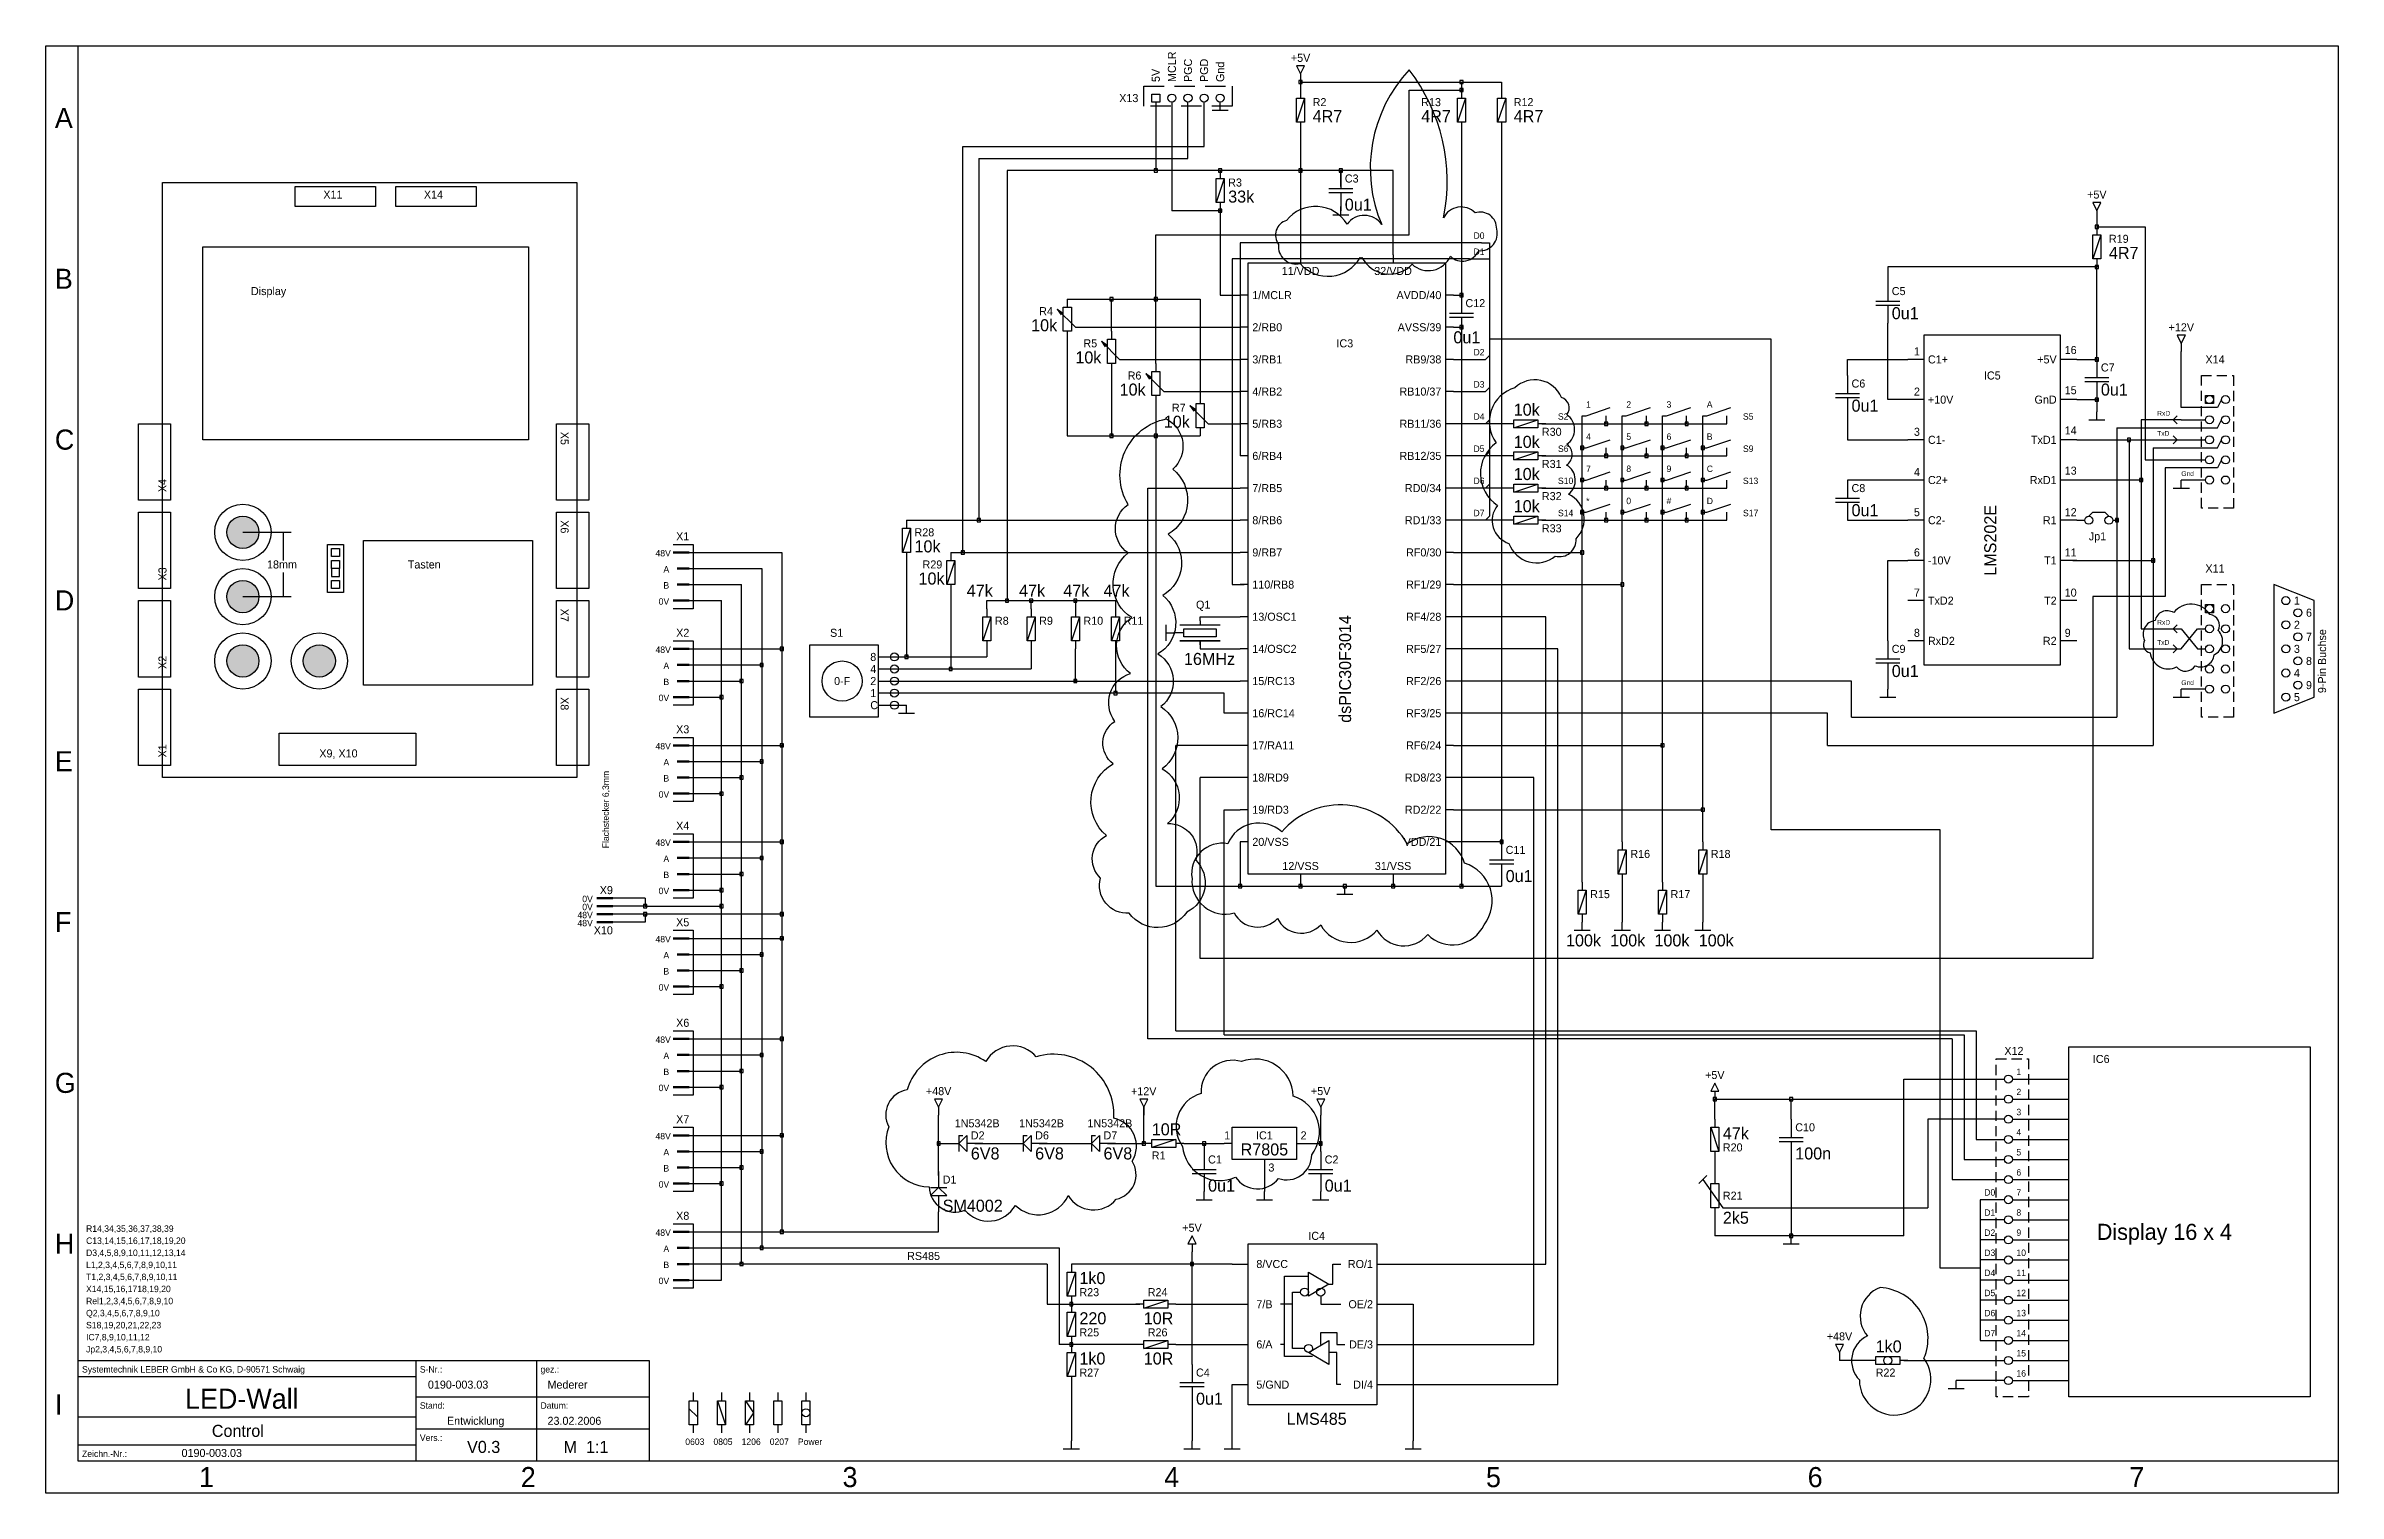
# Model space of a CAD drawing. Extents: x 100 to 385, y 110 to 290.
import ezdxf
from ezdxf.enums import TextEntityAlignment as Align

# ---------------------------------------------------------------- set-up
doc = ezdxf.new("R2010")
doc.units = 0
doc.header["$LTSCALE"] = 0.2
for name, pattern in [('SOLID', [0]), ('STRICHLINIE', [19.05, 12.7, -6.35]), ('STRICHLINIE2', [9.525, 6.35, -3.175]), ('VERDECKT', [9.525, 6.35, -3.175])]:
    doc.linetypes.add(name, pattern=pattern)
doc.layers.get('0').update_dxf_attribs({"linetype": 'CONTINUOUS'})
for name, color, linetype in [('_LAYER_1', 7, 'SOLID'), ('RAHMEN', 5, 'CONTINUOUS'), ('Schaltplan', 7, 'CONTINUOUS'), ('ZEICHNUNG', 7, 'CONTINUOUS')]:
    doc.layers.add(name, color=color, linetype=linetype)

msp = doc.modelspace()

# ---------------------------------------------------------------- texts
at = {"layer": 'Schaltplan'}
for s, p in [('0603', (179.5, 116)), ('0805', (183, 116)), ('1206', (186.5, 116)), ('0207', (190, 116)), ('Power', (193.5, 116))]:
    msp.add_text(s, height=0.8).set_placement(p)
for s, height, p in [('X13', 1, (235.83, 283)), ('X1', 1, (180, 228.5)), ('48V', 0.8, (177.7, 226.5)), ('A', 0.8, (177.5, 224.5)), ('B', 0.8, (177.5, 222.5)), ('0V', 0.8, (177.5, 220.5)), ('X2', 1, (180, 216.5)), ('48V', 0.8, (177.7, 214.5)), ('A', 0.8, (177.5, 212.5)), ('B', 0.8, (177.5, 210.5)), ('0V', 0.8, (177.5, 208.5)), ('X3', 1, (180, 204.5)), ('48V', 0.8, (177.7, 202.5)), ('A', 0.8, (177.5, 200.5)), ('0V', 0.8, (177.5, 196.5)), ('B', 0.8, (177.5, 198.5)), ('48V', 0.8, (177.7, 190.5)), ('X4', 1, (180, 192.5)), ('A', 0.8, (177.5, 188.5)), ('X9', 1, (170.5, 184.5)), ('0V', 0.8, (177.5, 184.5)), ('B', 0.8, (177.5, 186.5)), ('0V', 0.8, (168, 183.5)), ('0V', 0.8, (168, 182.5)), ('48V', 0.8, (168, 181.5)), ('48V', 0.8, (168, 180.5)), ('X10', 1, (170.5, 179.5)), ('X5', 1, (180, 180.5)), ('48V', 0.8, (177.7, 178.5)), ('A', 0.8, (177.5, 176.5)), ('B', 0.8, (177.5, 174.5)), ('0V', 0.8, (177.5, 172.5)), ('X6', 1, (180, 168)), ('48V', 0.8, (177.7, 166)), ('A', 0.8, (177.5, 164)), ('B', 0.8, (177.5, 162)), ('0V', 0.8, (177.5, 160)), ('X7', 1, (180, 156)), ('48V', 0.8, (177.7, 154)), ('A', 0.8, (177.5, 152)), ('0V', 0.8, (177.5, 148)), ('B', 0.8, (177.5, 150)), ('48V', 0.8, (177.7, 142)), ('X8', 1, (180, 144)), ('A', 0.8, (177.5, 140)), ('RS485', 1, (211.17, 139)), ('0V', 0.8, (177.5, 136)), ('B', 0.8, (177.5, 138))]:
    msp.add_text(s, height=height, dxfattribs=at).set_placement(p, align=Align.RIGHT)
for s, height, p in [('X11', 1, (134.5, 271)), ('X14', 1, (147, 271)), ('D0', 0.8, (277.5, 266)), ('D1', 0.8, (277.5, 264)), ('Display', 1, (125.5, 259)), ('D2', 0.8, (277.5, 251.5)), ('X14', 1, (368.5, 250.5)), ('D3', 0.8, (277.5, 247.5)), ('1', 0.8, (291.5, 245)), ('2', 0.8, (296.5, 245)), ('3', 0.8, (301.5, 245)), ('A', 0.8, (306.5, 245)), ('D4', 0.8, (277.5, 243.5)), ('S2', 0.8, (288, 243.5)), ('S5', 0.8, (311, 243.5)), ('RxD', 0.6, (362.5, 244)), ('D5', 0.8, (277.5, 239.5)), ('S6', 0.8, (288, 239.5)), ('4', 0.8, (291.5, 241)), ('5', 0.8, (296.5, 241)), ('6', 0.8, (301.5, 241)), ('B', 0.8, (306.5, 241)), ('S9', 0.8, (311, 239.5)), ('TxD', 0.6, (362.5, 241.5)), ('7', 0.8, (291.5, 237)), ('8', 0.8, (296.5, 237)), ('9', 0.8, (301.5, 237)), ('C', 0.8, (306.5, 237)), ('Gnd', 0.6, (365.5, 236.5)), ('D6', 0.8, (277.5, 235.5)), ('S10', 0.8, (288, 235.5)), ('*', 0.8, (291.5, 233)), ('0', 0.8, (296.5, 233)), ('#', 0.8, (301.5, 233)), ('D', 0.8, (306.5, 233)), ('S13', 0.8, (311, 235.5)), ('D7', 0.8, (277.5, 231.5)), ('S14', 0.8, (288, 231.5)), ('S17', 0.8, (311, 231.5)), ('Jp1', 1, (354, 228.5)), ('18mm', 1, (127.5, 225)), ('Tasten', 1, (145, 225)), ('X11', 1, (368.5, 224.5)), ('1', 1, (379.5, 220.5)), ('6', 1, (381, 219)), ('S1', 1, (197.5, 216.5)), ('RxD', 0.6, (362.5, 218)), ('2', 1, (379.5, 217.5)), ('7', 1, (381, 216)), ('8', 1, (202.5, 213.5)), ('TxD', 0.6, (362.5, 215.5)), ('3', 1, (379.5, 214.5)), ('8', 1, (381, 213)), ('0-F', 1, (198, 210.5)), ('4', 1, (202.5, 212)), ('2', 1, (202.5, 210.5)), ('Gnd', 0.6, (365.5, 210.5)), ('4', 1, (379.5, 211.5)), ('9', 1, (381, 210)), ('C', 1, (202.5, 207.5)), ('1', 1, (202.5, 209)), ('5', 1, (379.5, 208.5)), ('X9, X10', 1, (134, 201.5)), ('X12', 1, (343.5, 164.5)), ('1', 0.8, (345, 162)), ('IC6', 1, (354.5, 163.5)), ('2', 0.8, (345, 159.5)), ('3', 0.8, (345, 157)), ('1N5342B', 1, (213, 155.5)), ('1N5342B', 1, (221, 155.5)), ('1N5342B', 1, (229.5, 155.5)), ('4', 0.8, (345, 154.5)), ('5', 0.8, (345, 152)), ('6', 0.8, (345, 149.5)), ('D0', 0.8, (341, 147)), ('7', 0.8, (345, 147)), ('R14,34,35,36,37,38,39', 0.8, (105, 142.5)), ('D1', 0.8, (341, 144.5)), ('D2', 0.8, (341, 142)), ('8', 0.8, (345, 144.5)), ('9', 0.8, (345, 142)), ('Display 16 x 4', 2, (355, 141.5)), ('C13,14,15,16,17,18,19,20', 0.8, (105, 141)), ('D3,4,5,8,9,10,11,12,13,14', 0.8, (105, 139.5)), ('D3', 0.8, (341, 139.5)), ('10', 0.8, (345, 139.5)), ('T1,2,3,4,5,6,7,8,9,10,11', 0.8, (105, 136.5)), ('L1,2,3,4,5,6,7,8,9,10,11', 0.8, (105, 138)), ('D4', 0.8, (341, 137)), ('11', 0.8, (345, 137)), ('X14,15,16,1718,19,20', 0.8, (105, 135)), ('Rel1,2,3,4,5,6,7,8,9,10', 0.8, (105, 133.5)), ('D5', 0.8, (341, 134.5)), ('12', 0.8, (345, 134.5)), ('Q2,3,4,5,6,7,8,9,10', 0.8, (105, 132)), ('S18,19,20,21,22,23', 0.8, (105, 130.5)), ('D6', 0.8, (341, 132)), ('13', 0.8, (345, 132)), ('Jp2,3,4,5,6,7,8,9,10', 0.8, (105, 127.5)), ('IC7,8,9,10,11,12', 0.8, (105, 129)), ('D7', 0.8, (341, 129.5)), ('14', 0.8, (345, 129.5)), ('15', 0.8, (345, 127)), ('16', 0.8, (345, 124.5))]:
    msp.add_text(s, height=height, dxfattribs=at).set_placement(p)
for s, rotation, p in [('X5', 270, (164, 242)), ('X4', 90, (115, 234.5)), ('X6', 270, (164, 231)), ('X3', 90, (115, 223.5)), ('X7', 270, (164, 220)), ('9-Pin Buchse', 90, (383.5, 209.5)), ('X2', 90, (115, 212.5)), ('X8', 270, (164, 209)), ('X1', 90, (115, 201.5))]:
    msp.add_text(s, height=1, rotation=rotation, dxfattribs=at).set_placement(p)
msp.add_text('Flachstecker 6,3mm', height=0.8, rotation=90, dxfattribs=at).set_placement((170, 199.83), align=Align.RIGHT)

# ---------------------------------------------------------------- blocks, each defined once
blk = doc.blocks.new('Schrift_N')
for p, q in [((42, 12.5), (42, 0)), ((57, 12.5), (57, 0)), ((0, 10.5), (42, 10.5)), ((42, 8), (71, 8)), ((0, 5.5), (42, 5.5)), ((42, 4), (71, 4)), ((0, 2), (42, 2))]:
    blk.add_line(p, q)
blk.add_lwpolyline([(0, 12.5), (71, 12.5), (71, 0), (0, 0)], close=True)
for s, p in [('Systemtechnik LEBER GmbH & Co KG, D-90571 Schwaig', (0.5, 11)), ('S-Nr.:', (42.5, 11)), ('gez.:', (57.5, 11)), ('Stand:', (42.5, 6.5)), ('Datum:', (57.5, 6.5)), ('Vers.:', (42.5, 2.5)), ('Zeichn.-Nr.:', (0.5, 0.5))]:
    blk.add_text(s, height=0.8).set_placement(p)
for tag, height, p in [('PROJEKT', 2.5, (20.5, 6.5)), ('BEZEICHNUNG', 1.5, (20, 3))]:
    blk.add_attdef(tag, text='', height=height).set_placement(p, align=Align.CENTER)
for tag, p, height in [('SACHNUMMER', (46, 9), 1), ('BEARBEITER', (58.5, 9), 1), ('STAND', (46, 4.5), 1), ('DATUM', (58.5, 4.5), 1), ('ZEICHNG.-NR', (13, 0.5), 1), ('VERS', (48.5, 1), 1.5), ('MASST', (60.5, 1), 1.5)]:
    blk.add_attdef(tag, p, '', height=height)
blk = doc.blocks.new('RAHMEN4Q')
at = {"layer": 'RAHMEN'}
for p, q in [((0, 180), (285, 180)), ((0, 0), (0, 180)), ((4, 4), (4, 180)), ((285, 180), (285, 0)), ((285, 4), (4, 4)), ((285, 0), (0, 0))]:
    blk.add_line(p, q, dxfattribs=at)
for s, p in [('A', (1.12, 169.78)), ('B', (1.12, 149.78)), ('C', (1.12, 129.78)), ('D', (1.12, 109.78)), ('E', (1.12, 89.78)), ('F', (1.12, 69.78)), ('G', (1.12, 49.78)), ('H', (1.12, 29.78)), ('I', (1.12, 9.78)), ('1', (19.05, 0.75)), ('2', (59.05, 0.75)), ('3', (99.05, 0.75)), ('4', (139.05, 0.75)), ('5', (179.05, 0.75)), ('6', (219.05, 0.75)), ('7', (259.05, 0.75))]:
    blk.add_text(s, height=2.5, dxfattribs=at).set_placement(p)
blk = doc.blocks.new('C_SENKRECHT')
at = {"layer": 'ZEICHNUNG'}
for p, q in [((0, 5), (0, 2.75)), ((-1.5, 2.75), (1.5, 2.75)), ((-1.5, 2.25), (1.5, 2.25)), ((0, 2.25), (0, 0))]:
    blk.add_line(p, q, dxfattribs=at)
for tag, p, height in [('+', (-1, 3), 1), ('C', (0.5, 3.5), 1), ('100N', (0.5, 0), 1.5)]:
    blk.add_attdef(tag, p, '', height=height, dxfattribs=at)
blk = doc.blocks.new('GND')
at = {"layer": '_LAYER_1'}
blk.add_line((0, -1), (0, 0), dxfattribs=at)
at = {"layer": '_LAYER_1', "lineweight": 30}
blk.add_line((-1, -1), (1, -1), dxfattribs=at)
blk = doc.blocks.new('78XX')
for p, q in [((-4, 3), (-5, 3)), ((4, 3), (5, 3)), ((0, 1), (0, 0))]:
    blk.add_line(p, q)
blk.add_lwpolyline([(-4, 5), (4, 5), (4, 1), (-4, 1)], close=True)
for s, p in [('1', (-5, 3.5)), ('2', (4.5, 3.5)), ('3', (0.5, -0.5))]:
    blk.add_text(s, height=1).set_placement(p)
at = {"layer": 'ZEICHNUNG'}
for tag, height, p in [('WERT', 1.5, (0, 1.5)), ('POS', 1, (0, 3.5))]:
    blk.add_attdef(tag, text='', height=height, dxfattribs=at).set_placement(p, align=Align.CENTER)
blk = doc.blocks.new('VERBINDUNG')
at = {"layer": 'ZEICHNUNG'}
for p, q in [((0.2, 0.2), (-0.2, 0.2)), ((-0.2, 0.2), (-0.2, -0.2)), ((0.2, -0.2), (0.2, 0.2)), ((-0.2, -0.2), (0.2, -0.2))]:
    blk.add_line(p, q, dxfattribs=at)
blk = doc.blocks.new('U-plus')
for p, q in [((-0.5, 2), (0, 1)), ((0.5, 2), (-0.5, 2)), ((0, 1), (0.5, 2)), ((0, 1), (0, 0))]:
    blk.add_line(p, q)
blk.add_attdef('U', text='', height=1).set_placement((0, 3), align=Align.MIDDLE)
blk = doc.blocks.new('R_SENKRECHT')
at = {"layer": 'ZEICHNUNG'}
for p, q in [((0, 5), (0, 4)), ((0, 1), (0, 0))]:
    blk.add_line(p, q, dxfattribs=at)
blk.add_lwpolyline([(-0.5, 1), (-0.5, 4), (0.5, 4), (0.5, 1)], close=True, dxfattribs=at)
for tag, p, height in [('1K0', (1, 2.5), 1.5), ('RX', (1, 1), 1)]:
    blk.add_attdef(tag, p, '', height=height, dxfattribs=at)
blk = doc.blocks.new('MCP41XXX')
for p, q in [((-20, 0), (-18, 0)), ((-2, 0), (0, 0)), ((-20, -5), (-18, -5)), ((-2, -5), (0, -5)), ((-20, -10), (-18, -10)), ((-2, -10), (0, -10)), ((-20, -15), (-18, -15)), ((-2, -15), (0, -15))]:
    blk.add_line(p, q)
at = {"lineweight": 30}
blk.add_lwpolyline([(-18, 2.5), (-2, 2.5), (-2, -17.5), (-18, -17.5)], close=True, dxfattribs=at)
for tag, height, p in [('Name', 1, (-9.5, 3)), ('Wert', 1.5, (-9.5, -19.5))]:
    blk.add_attdef(tag, text='', height=height).set_placement(p, align=Align.CENTER)
for tag, p in [('8', (-17, -0.5)), ('7', (-17, -5.5)), ('6', (-17, -10.5)), ('5', (-17, -15.5))]:
    blk.add_attdef(tag, p, '', height=1)
for tag, p in [('1', (-2.5, -0.5)), ('2', (-2.5, -5.5)), ('3', (-2.5, -10.5)), ('4', (-2.5, -15.5))]:
    blk.add_attdef(tag, text='', height=1).set_placement(p, align=Align.RIGHT)
blk = doc.blocks.new('R_WAAGRECHT')
at = {"layer": 'ZEICHNUNG'}
for p, q in [((-4, 0), (-5, 0)), ((-4, -0.5), (-4, 0.5)), ((-4, 0.5), (-1, 0.5)), ((-1, 0.5), (-1, -0.5)), ((0, 0), (-1, 0)), ((-1, -0.5), (-4, -0.5))]:
    blk.add_line(p, q, dxfattribs=at)
for tag, p, height in [('1K0', (-4, 1), 1.5), ('RX', (-4, -2), 1)]:
    blk.add_attdef(tag, p, '', height=height, dxfattribs=at)
blk = doc.blocks.new('+U')
for p, q in [((0, 2), (-0.5, 1)), ((-0.5, 1), (0.5, 1)), ((0.5, 1), (0, 2)), ((0, 1), (0, 0))]:
    blk.add_line(p, q)
blk.add_attdef('U', text='', height=1).set_placement((0, 3), align=Align.MIDDLE)
blk = doc.blocks.new('D_oben')
for p, q in [((-1, 0.5), (1, 0.5)), ((0, 0.5), (-1, -0.5)), ((0, 2.5), (0, 0.5)), ((1, -0.5), (0, 0.5)), ((-1, -0.5), (1, -0.5)), ((0, -0.5), (0, -2.5))]:
    blk.add_line(p, q)
for tag, p, height in [('D', (0.5, 1), 1), ('TYP', (0.5, -2.5), 1.5)]:
    blk.add_attdef(tag, p, '', height=height)
blk = doc.blocks.new('MAX202E')
at = {"lineweight": 30}
for p, q in [((2, 3), (2, -38)), ((19, 3), (2, 3)), ((19, -38), (19, 3)), ((2, -38), (19, -38))]:
    blk.add_line(p, q, dxfattribs=at)
for p, q in [((2, 0), (0, 0)), ((21, 0), (19, 0)), ((2, -5), (0, -5)), ((21, -5), (19, -5)), ((2, -10), (0, -10)), ((21, -10), (19, -10)), ((2, -15), (0, -15)), ((21, -15), (19, -15)), ((2, -20), (0, -20)), ((21, -20), (19, -20)), ((2, -25), (0, -25)), ((21, -25), (19, -25)), ((2, -30), (0, -30)), ((21, -30), (19, -30)), ((2, -35), (0, -35)), ((21, -35), (19, -35))]:
    blk.add_line(p, q)
for s, p in [('1', (1.5, 0.5)), ('2', (1.5, -4.5)), ('3', (1.5, -9.5)), ('4', (1.5, -14.5)), ('5', (1.5, -19.5)), ('6', (1.5, -24.5)), ('7', (1.5, -29.5)), ('8', (1.5, -34.5))]:
    blk.add_text(s, height=1).set_placement(p, align=Align.RIGHT)
for s, p in [('C1+', (2.5, 0)), ('+10V', (2.5, -5)), ('C1-', (2.5, -10)), ('C2+', (2.5, -15)), ('C2-', (2.5, -20)), ('-10V', (2.5, -25)), ('TxD2', (2.5, -30)), ('RxD2', (2.5, -35))]:
    blk.add_text(s, height=1).set_placement(p, align=Align.MIDDLE_LEFT)
for s, p in [('+5V', (18.5, 0)), ('GnD', (18.5, -5)), ('TxD1', (18.5, -10)), ('RxD1', (18.5, -15)), ('R1', (18.5, -20)), ('T1', (18.5, -25)), ('T2', (18.5, -30)), ('R2', (18.5, -35))]:
    blk.add_text(s, height=1).set_placement(p, align=Align.MIDDLE_RIGHT)
for s, p in [('16', (19.5, 0.67)), ('15', (19.5, -4.33)), ('14', (19.5, -9.33)), ('13', (19.5, -14.33)), ('12', (19.5, -19.5)), ('11', (19.5, -24.5)), ('10', (19.5, -29.5)), ('9', (19.5, -34.5))]:
    blk.add_text(s, height=1).set_placement(p)
blk.add_attdef('Name', text='', height=1).set_placement((10.5, -2.5), align=Align.CENTER)
blk.add_attdef('Wert', text='', height=1.5, rotation=90).set_placement((11, -22.5), align=Align.CENTER)
blk = doc.blocks.new('Verbindung-dick')
at = {"lineweight": 30}
for p, q in [((-0.2, 0.2), (-0.2, -0.2)), ((0.2, 0.2), (-0.2, 0.2)), ((-0.2, 0.2), (-0.2, -0.2)), ((0.2, 0.2), (-0.2, 0.2)), ((0.2, -0.2), (0.2, 0.2)), ((0.2, -0.2), (0.2, 0.2)), ((-0.2, -0.2), (0.2, -0.2)), ((-0.2, -0.2), (0.2, -0.2))]:
    blk.add_line(p, q, dxfattribs=at)
blk = doc.blocks.new('Quartz-1')
for p, q in [((-2.5, 1), (2.5, 1)), ((0, 1.5), (0, 1))]:
    blk.add_line(p, q)
for points in [[(-2, 0.5), (2, 0.5), (2, -0.5), (-2, -0.5)], [(-2.5, -1), (2.5, -1), (2.5, -1), (-2.5, -1)], [(0, -1), (0, -1), (0, -1.5), (0, -1.5)]]:
    blk.add_lwpolyline(points, close=True)
at = {"layer": 'ZEICHNUNG'}
for tag, p, height in [('Q', (0.5, 2), 1), ('FREQU', (0.5, -3), 1.5)]:
    blk.add_attdef(tag, p, '', height=height, dxfattribs=at)
blk = doc.blocks.new('ZD_links')
for p, q in [((-0.5, 1), (0, 1)), ((-0.5, 0), (0.5, 1)), ((-0.5, 1), (-0.5, -1)), ((0.5, 1), (0.5, -1)), ((-2.5, 0), (-0.5, 0)), ((0.5, -1), (-0.5, 0)), ((2.5, 0), (0.5, 0))]:
    blk.add_line(p, q)
for tag, p, height in [('D', (1, 0.5), 1), ('TYP', (1, -2), 1.5)]:
    blk.add_attdef(tag, p, '', height=height)
blk = doc.blocks.new('PIC30F3014')
for p, q in [((-6, 41), (-6, 40)), ((5.5, 41), (5.5, 40)), ((-12.5, 36), (-13.5, 36)), ((13, 36), (12, 36)), ((-12.5, 32), (-13.5, 32)), ((13, 32), (12, 32)), ((-12.5, 28), (-13.5, 28)), ((13, 28), (12, 28)), ((-12.5, 24), (-13.5, 24)), ((13, 24), (12, 24)), ((-12.5, 20), (-13.5, 20)), ((13, 20), (12, 20)), ((-12.5, 16), (-13.5, 16)), ((13, 16), (12, 16)), ((-12.5, 12), (-13.5, 12)), ((13, 12), (12, 12)), ((-12.5, 8), (-13.5, 8)), ((13, 8), (12, 8)), ((-12.5, 4), (-13.5, 4)), ((13, 4), (12, 4)), ((-12.5, 0), (-13.5, 0)), ((13, 0), (12, 0)), ((-12.5, -4), (-13.5, -4)), ((13, -4), (12, -4)), ((-12.5, -8), (-13.5, -8)), ((13, -8), (12, -8)), ((-12.5, -12), (-13.5, -12)), ((13, -12), (12, -12)), ((-12.5, -16), (-13.5, -16)), ((13, -16), (12, -16)), ((-12.5, -20), (-13.5, -20)), ((13, -20), (12, -20)), ((-12.5, -24), (-13.5, -24)), ((13, -24), (12, -24)), ((-12.5, -28), (-13.5, -28)), ((13, -28), (12, -28)), ((-12.5, -32), (-13.5, -32)), ((13, -32), (12, -32)), ((-6, -36), (-6, -37)), ((5.5, -36), (5.5, -37))]:
    blk.add_line(p, q)
at = {"lineweight": 30}
blk.add_lwpolyline([(-12.5, 40), (12, 40), (12, -36), (-12.5, -36)], close=True, dxfattribs=at)
for tag, p in [('P11', (-6, 38.5)), ('P32', (5.5, 38.5)), ('P12', (-6, -35.5)), ('P31', (5.5, -35.5))]:
    blk.add_attdef(tag, text='', height=1).set_placement(p, align=Align.CENTER)
for tag, p in [('P1', (-12, 35.5)), ('P2', (-12, 31.5)), ('P3', (-12, 27.5)), ('P4', (-12, 23.5)), ('P5', (-12, 19.5)), ('P6', (-12, 15.5)), ('P7', (-12, 11.5)), ('P8', (-12, 7.5)), ('P9', (-12, 3.5)), ('P10', (-12, -0.5)), ('P13', (-12, -4.5)), ('P14', (-12, -8.5)), ('P15', (-12, -12.5)), ('P16', (-12, -16.5)), ('P17', (-12, -20.5)), ('P18', (-12, -24.5)), ('P19', (-12, -28.5)), ('P20', (-12, -32.5))]:
    blk.add_attdef(tag, p, '', height=1)
for tag, p in [('P40', (11.5, 35.5)), ('P39', (11.5, 31.5)), ('P38', (11.5, 27.5)), ('P37', (11.5, 23.5)), ('P36', (11.5, 19.5)), ('P35', (11.5, 15.5)), ('P34', (11.5, 11.5)), ('P33', (11.5, 7.5)), ('P30', (11.5, 3.5)), ('P29', (11.5, -0.5)), ('P28', (11.5, -4.5)), ('P27', (11.5, -8.5)), ('P26', (11.5, -12.5)), ('P25', (11.5, -16.5)), ('P24', (11.5, -20.5)), ('P23', (11.5, -24.5)), ('P22', (11.5, -28.5)), ('P21', (11.5, -32.5))]:
    blk.add_attdef(tag, text='', height=1).set_placement(p, align=Align.RIGHT)
blk.add_attdef('POS', text='', height=1).set_placement((-0.5, 30), align=Align.MIDDLE)
blk.add_attdef('WERT', text='', height=1.5, rotation=90).set_placement((-0.5, -10.5), align=Align.MIDDLE)
blk = doc.blocks.new('ICD')
at = {"linetype": 'STRICHLINIE'}
blk.add_lwpolyline([(-5.5, 1.5), (5.5, 1.5), (5.5, -1), (-5.5, -1)], close=True, dxfattribs=at)
blk.add_lwpolyline([(-4.5, 0.5), (-3.5, 0.5), (-3.5, -0.5), (-4.5, -0.5)], close=True)
for centre in [(-2, 0), (0, 0), (2, 0), (4, 0)]:
    blk.add_circle(centre, 0.5)
for s, p in [('MCLR', (-1.5, 2)), ('5V', (-3.5, 2)), ('PGC', (0.5, 2)), ('PGD', (2.5, 2)), ('Gnd', (4.5, 2))]:
    blk.add_text(s, height=1, rotation=90).set_placement(p)

# ---------------------------------------------------------------- hatches: boundary and pattern name
at = {"layer": 'Schaltplan'}
for color, points in [(1, [(126.5, 229.5, 1), (122.5, 229.5, 1)]), (3, [(126.5, 221.5, 1), (122.5, 221.5, 1)]), (5, [(126.5, 213.5, 1), (122.5, 213.5, 1)]), (256, [(136, 213.5, 1), (132, 213.5, 1)])]:
    msp.add_hatch(color=color, dxfattribs=at).paths.add_polyline_path(points)

# ---------------------------------------------------------------- linework, layer by layer
for p, q in [((180, 120.5), (181, 119.5)), ((180.5, 122.5), (180.5, 121.5)), ((183.5, 121.5), (184.5, 118.5)), ((184, 122.5), (184, 121.5)), ((187, 121.5), (188, 120)), ((188, 120), (187, 118.5)), ((187.5, 122.5), (187.5, 121.5)), ((191, 122.5), (191, 121.5)), ((194.5, 122.5), (194.5, 121.5)), ((180.5, 118.5), (180.5, 117.5)), ((184, 118.5), (184, 117.5)), ((187.5, 118.5), (187.5, 117.5)), ((191, 118.5), (191, 117.5)), ((194.5, 118.5), (194.5, 117.5))]:
    msp.add_line(p, q)
for points in [[(180, 118.5), (180, 121.5), (181, 121.5), (181, 118.5)], [(183.5, 118.5), (183.5, 121.5), (184.5, 121.5), (184.5, 118.5)], [(187, 118.5), (187, 121.5), (188, 121.5), (188, 118.5)], [(190.5, 118.5), (190.5, 121.5), (191.5, 121.5), (191.5, 118.5)], [(194, 118.5), (194, 121.5), (195, 121.5), (195, 118.5)]]:
    msp.add_lwpolyline(points, close=True)
msp.add_circle((194.5, 120), 0.5)
for p, q in [((256, 285.5), (256, 284.5)), ((256, 285.5), (281, 285.5)), ((276, 285.5), (276, 284.5)), ((281, 285.5), (281, 284.5)), ((238, 283), (238, 274.5)), ((240, 283), (240, 269.5)), ((242, 276), (242, 283)), ((244, 277.5), (244, 283)), ((256.5, 283.5), (255.5, 280.5)), ((269.5, 266.5), (269.5, 284.5)), ((269.5, 284.5), (276, 284.5)), ((276.5, 283.5), (275.5, 280.5)), ((281.5, 283.5), (280.5, 280.5)), ((256, 279.5), (256, 264)), ((276, 279.5), (276, 259)), ((281, 279.5), (281, 191)), ((214, 277.5), (244, 277.5)), ((214, 227), (214, 277.5)), ((216, 276), (242, 276)), ((216, 276), (216, 231)), ((238, 274.5), (219.5, 274.5)), ((219.5, 274.5), (219.5, 221)), ((256, 274.5), (238, 274.5)), ((267.5, 274.5), (256, 274.5)), ((261, 272.5), (261, 274.5)), ((267.5, 264), (267.5, 274.5)), ((246.5, 273.5), (245.5, 270.5)), ((246, 269.5), (240, 269.5)), ((246, 270), (246, 259)), ((355, 268.5), (355, 267.5)), ((238, 250.5), (238, 266.5)), ((238, 266.5), (269.5, 266.5)), ((278, 265.5), (248.5, 265.5)), ((248.5, 265.5), (248.5, 239)), ((278.5, 265.5), (277, 265.5)), ((278.5, 265.5), (279.5, 265.5)), ((355.5, 266.5), (354.5, 263.5)), ((355, 267.5), (361, 267.5)), ((361, 267.5), (361, 238.5)), ((277, 263.5), (247.5, 263.5)), ((247.5, 263.5), (247.5, 223)), ((277, 263.5), (279.5, 263.5)), ((355, 262.5), (329, 262.5)), ((329, 262.5), (329, 260.5)), ((355, 251), (355, 262.5)), ((225.75, 257.25), (228, 255)), ((225.75, 257.25), (226.22, 256.56)), ((225.75, 257.25), (226.42, 256.81)), ((227, 258.5), (227, 258)), ((227, 258.5), (243.5, 258.5)), ((232.5, 254.5), (232.5, 258.5)), ((243.5, 258.5), (243.5, 246.5)), ((246, 259), (248.5, 259)), ((275, 259), (276, 259)), ((228, 255), (248.5, 255)), ((275, 255), (276, 255)), ((276, 255), (276, 185.5)), ((329, 246), (329, 255.5)), ((227, 253.5), (227, 241.5)), ((231.25, 253.25), (233.5, 251)), ((231.25, 253.25), (231.72, 252.56)), ((231.25, 253.25), (231.92, 252.81)), ((233.5, 251), (248.5, 251)), ((275, 251), (279, 251)), ((279, 251), (279.5, 251.5)), ((324, 249), (324, 251)), ((324, 251), (331.5, 251)), ((352.5, 251), (355, 251)), ((365.5, 245), (365.5, 252)), ((232.5, 249.5), (232.5, 241.5)), ((236.75, 249.25), (239, 247)), ((236.75, 249.25), (237.22, 248.56)), ((236.75, 249.25), (237.42, 248.81)), ((238, 245.5), (238, 241.5)), ((239, 247), (248.5, 247)), ((242.25, 245.25), (244.5, 243)), ((242.25, 245.25), (242.72, 244.56)), ((242.25, 245.25), (242.92, 244.81)), ((275, 247), (279, 247)), ((279, 247), (279.5, 247.5)), ((331.5, 246), (329, 246)), ((352.5, 246), (355, 246)), ((355, 246), (355, 244.5)), ((370.5, 246), (370, 245)), ((244.5, 243), (248.5, 243)), ((281.5, 243), (275, 243)), ((279, 243), (279.5, 243.5)), ((282.5, 242.5), (285.5, 243.5)), ((286, 243), (309, 243)), ((291, 186), (291, 244)), ((291, 244), (291.5, 244)), ((294, 243), (294, 244)), ((296, 191), (296, 244)), ((296, 244), (296.5, 244)), ((299, 243), (299, 244)), ((301, 186), (301, 244)), ((301, 244), (301.5, 244)), ((304, 243), (304, 244)), ((306, 191), (306, 244)), ((306, 244), (306.5, 244)), ((309, 243), (309, 244)), ((324, 244), (324, 241)), ((357.5, 242.5), (357.5, 206.5)), ((357.5, 242.5), (370, 242.5)), ((365.5, 243.5), (360.5, 243.5)), ((360.5, 243.5), (360.5, 217.5)), ((365, 244), (364.5, 243.5)), ((364.5, 243.5), (365, 243)), ((370, 245), (365.5, 245)), ((365.5, 243.5), (368.5, 243.5)), ((370, 242.5), (370.5, 243.5)), ((227, 241.5), (243.5, 241.5)), ((238, 241.5), (238, 185.5)), ((279, 239), (279.5, 239.5)), ((282.5, 238.5), (285.5, 239.5)), ((291, 240), (291.5, 240)), ((294, 239), (294, 240)), ((296, 240), (296.5, 240)), ((299, 239), (299, 240)), ((301, 240), (301.5, 240)), ((304, 239), (304, 240)), ((306, 240), (306.5, 240)), ((309, 239), (309, 240)), ((324, 241), (331.5, 241)), ((352.5, 241), (355, 241)), ((355, 241), (365.5, 241)), ((359, 241), (359, 215)), ((362, 240), (362, 203)), ((362, 240), (370, 240)), ((364.5, 241.5), (365, 241)), ((365, 241), (364.5, 240.5)), ((365.5, 241), (368.5, 241)), ((370, 240), (370.5, 241)), ((281.5, 239), (275, 239)), ((286, 239), (309, 239)), ((361, 238.5), (368.5, 238.5)), ((370, 237.5), (363.5, 237.5)), ((363.5, 237.5), (363.5, 221.5)), ((370.5, 238.5), (370, 237.5)), ((237, 166.5), (237, 235)), ((237, 235), (248.5, 235)), ((281.5, 235), (275, 235)), ((279, 235), (279.5, 235.5)), ((282.5, 234.5), (285.5, 235.5)), ((286, 235), (309, 235)), ((291, 236), (291.5, 236)), ((294, 235), (294, 236)), ((296, 236), (296.5, 236)), ((299, 235), (299, 236)), ((301, 236), (301.5, 236)), ((304, 235), (304, 236)), ((306, 236), (306.5, 236)), ((309, 235), (309, 236)), ((331.5, 236), (324, 236)), ((360.5, 236), (352.5, 236)), ((368.5, 236), (365.5, 236)), ((207, 231), (248.5, 231)), ((281.5, 231), (274.5, 231)), ((279, 231), (279.5, 231.5)), ((282.5, 230.5), (285.5, 231.5)), ((286, 231), (309, 231)), ((291, 232), (291.5, 232)), ((294, 231), (294, 232)), ((296, 232), (296.5, 232)), ((299, 231), (299, 232)), ((301, 232), (301.5, 232)), ((304, 231), (304, 232)), ((306, 232), (306.5, 232)), ((309, 231), (309, 232)), ((324, 231), (331.5, 231)), ((352.5, 231), (353.5, 231)), ((354, 231.5), (354.5, 232)), ((354.5, 232), (356, 232)), ((356, 232), (356.5, 231.5)), ((357, 231), (357.5, 231)), ((124.5, 229.5), (130.5, 229.5)), ((129.5, 229.5), (129.5, 226)), ((178, 228), (180.5, 228)), ((180.5, 228), (180.5, 220)), ((207.5, 230), (206.5, 227)), ((207, 226), (207, 214)), ((213, 226), (212, 223)), ((212.5, 227), (248.5, 227)), ((275, 227), (291, 227)), ((329, 216), (329, 226)), ((329, 226), (331.5, 226)), ((352, 226), (362, 226)), ((129.5, 224.5), (129.5, 221.5)), ((180, 225), (189, 225)), ((180, 223), (186.5, 223)), ((186.5, 138.5), (186.5, 223)), ((189, 225), (189, 140.5)), ((247.5, 223), (249, 223)), ((275, 223), (296, 223)), ((377, 223), (377, 207)), ((382, 221), (377, 223)), ((124.5, 221.5), (130.5, 221.5)), ((180.5, 220), (178, 220)), ((212.5, 222), (212.5, 212.5)), ((217, 221), (233, 221)), ((217, 220), (217, 221)), ((222.5, 220), (222.5, 221)), ((228, 221), (228, 220)), ((233, 221), (233, 220)), ((363.5, 221.5), (354.5, 221.5)), ((354.5, 221.5), (354.5, 176.5)), ((382, 209), (382, 221)), ((217.5, 219), (216.5, 216)), ((223, 219), (222, 216)), ((228.5, 219), (227.5, 216)), ((233.5, 219), (232.5, 216)), ((241.5, 217), (240.25, 217)), ((243.5, 218.5), (243.5, 219)), ((243.5, 219), (248.5, 219)), ((286.5, 219), (275, 219)), ((286.5, 138.5), (286.5, 219)), ((360.5, 217.5), (365.5, 217.5)), ((365, 218), (364.5, 217.5)), ((364.5, 217.5), (365, 217)), ((365.5, 217.5), (367.5, 215)), ((365.5, 215), (367.5, 217.5)), ((367.5, 217.5), (368.5, 217.5)), ((178, 216), (180.5, 216)), ((180.5, 216), (180.5, 208)), ((203.5, 214), (217, 214)), ((217, 215), (217, 214)), ((222.5, 216), (222.5, 212.5)), ((228, 211), (228, 215)), ((233, 215), (233, 209.5)), ((243.5, 215.5), (243.5, 215)), ((243.5, 215), (248.5, 215)), ((288, 215), (275, 215)), ((288, 123.5), (288, 215)), ((359, 215), (365.5, 215)), ((364.5, 215.5), (365, 215)), ((365, 215), (364.5, 214.5)), ((367.5, 215), (368.5, 215)), ((180, 213), (189, 213)), ((180, 211), (186.5, 211)), ((203.5, 212.5), (222.5, 212.5)), ((203.5, 211), (248.5, 211)), ((324.5, 211), (275, 211)), ((324.5, 206.5), (324.5, 211)), ((329, 211), (329, 210)), ((246.5, 209.5), (203.5, 209.5)), ((246.5, 207), (246.5, 209.5)), ((368.5, 210), (365.5, 210)), ((377, 207), (382, 209)), ((180.5, 208), (178, 208)), ((203.5, 208), (207, 208)), ((248.5, 207), (246.5, 207)), ((321.5, 207), (275, 207)), ((321.5, 203), (321.5, 207)), ((324.5, 206.5), (357.5, 206.5)), ((178, 204), (180.5, 204)), ((180.5, 204), (180.5, 196)), ((248.5, 203), (240.5, 203)), ((240.5, 167.5), (240.5, 203)), ((275, 203), (301, 203)), ((321.5, 203), (362, 203)), ((180, 201), (189, 201)), ((180, 199), (186.5, 199)), ((248.5, 199), (243.5, 199)), ((243.5, 176.5), (243.5, 199)), ((285, 199), (275, 199)), ((285, 128.5), (285, 199)), ((180.5, 196), (178, 196)), ((246.5, 167), (246.5, 195)), ((246.5, 195), (248.5, 195)), ((275, 195), (306, 195)), ((178, 192), (180.5, 192)), ((180.5, 192), (180.5, 184)), ((248.5, 191), (248.5, 185.5)), ((281, 191), (275, 191)), ((180, 189), (189, 189)), ((296.5, 190), (295.5, 187)), ((306.5, 190), (305.5, 187)), ((180, 187), (186.5, 187)), ((238, 185.5), (248.5, 185.5)), ((248.5, 185.5), (281, 185.5)), ((256, 186), (256, 185.5)), ((267.5, 186), (267.5, 185.5)), ((281, 186), (281, 185.5)), ((296, 186), (296, 181)), ((306, 186), (306, 181)), ((180.5, 184), (178, 184)), ((291.5, 185), (290.5, 182)), ((301.5, 185), (300.5, 182)), ((178, 180), (180.5, 180)), ((180.5, 180), (180.5, 172)), ((180, 177), (189, 177)), ((180, 175), (186.5, 175)), ((354.5, 176.5), (243.5, 176.5)), ((180.5, 172), (178, 172)), ((178, 167.5), (180.5, 167.5)), ((180.5, 167.5), (180.5, 159.5)), ((337, 166.5), (237, 166.5)), ((240.5, 167.5), (340, 167.5)), ((246.5, 167), (338.5, 167)), ((337, 166.5), (337, 149)), ((338.5, 167), (338.5, 151.5)), ((340, 167.5), (340, 154)), ((180, 164.5), (189, 164.5)), ((180, 162.5), (186.5, 162.5)), ((331, 142), (331, 161.5)), ((331, 161.5), (343.5, 161.5)), ((344.5, 161.5), (351.5, 161.5)), ((180.5, 159.5), (178, 159.5)), ((211, 149.5), (211, 157)), ((236.5, 153.5), (236.5, 158)), ((258.5, 152.5), (258.5, 157)), ((307.5, 156.5), (307.5, 159)), ((307.5, 159), (343.5, 159)), ((317, 156.5), (317, 159)), ((344.5, 159), (351.5, 159)), ((178, 155.5), (180.5, 155.5)), ((180.5, 155.5), (180.5, 147.5)), ((240.5, 154), (237.5, 153)), ((307, 155.5), (308, 152.5)), ((343.5, 156.5), (334, 156.5)), ((334, 156.5), (334, 145.5)), ((340, 154), (343.5, 154)), ((344.5, 156.5), (351.5, 156.5)), ((344.5, 154), (351.5, 154)), ((180, 152.5), (189, 152.5)), ((211, 153.5), (213.5, 153.5)), ((215.5, 153.5), (220, 153.5)), ((223.5, 153.5), (228, 153.5)), ((232, 153.5), (236.5, 153.5)), ((241.5, 153.5), (246.5, 153.5)), ((244, 153.5), (244, 152.5)), ((256.5, 153.5), (258.5, 153.5)), ((307.5, 151.5), (307.5, 149.5)), ((317, 151.5), (317, 142)), ((338.5, 151.5), (343.5, 151.5)), ((344.5, 151.5), (351.5, 151.5)), ((180, 150.5), (186.5, 150.5)), ((251.5, 150.5), (251.5, 147.5)), ((306.5, 149.5), (305.5, 148.5)), ((306, 149), (308.5, 145.5)), ((337, 149), (343.5, 149)), ((344.5, 149), (351.5, 149)), ((180.5, 147.5), (178, 147.5)), ((308.5, 145.5), (334, 145.5)), ((343.5, 146.5), (340.5, 146.5)), ((344.5, 146.5), (351.5, 146.5)), ((178, 143.5), (180.5, 143.5)), ((180.5, 143.5), (180.5, 135.5)), ((191.5, 142.5), (211, 142.5)), ((211, 142.5), (211, 145)), ((307.5, 144.5), (307.5, 142)), ((343.5, 144), (340.5, 144)), ((344.5, 144), (351.5, 144)), ((180, 140.5), (226, 140.5)), ((226, 140.5), (226, 128.5)), ((242.5, 126), (242.5, 140)), ((331, 142), (307.5, 142)), ((343.5, 141.5), (340.5, 141.5)), ((344.5, 141.5), (351.5, 141.5)), ((224.5, 138.5), (180, 138.5)), ((224.5, 138.5), (224.5, 133.5)), ((228, 137.5), (227, 134.5)), ((247.5, 138.5), (227.5, 138.5)), ((254, 127), (254, 137)), ((254, 137), (257, 137)), ((257, 137.5), (259.5, 136)), ((257, 134.5), (257, 137.5)), ((260, 136), (260, 138.5)), ((260, 138.5), (261, 138.5)), ((267.5, 138.5), (286.5, 138.5)), ((343.5, 139), (340.5, 139)), ((344.5, 139), (351.5, 139)), ((180.5, 135.5), (178, 135.5)), ((236.5, 133), (239.5, 134)), ((255, 128), (255, 135)), ((255, 135), (256, 135)), ((259.5, 136), (257, 134.5)), ((258.5, 134.5), (258.5, 133.5)), ((259.5, 136), (260, 136)), ((343.5, 136.5), (340.5, 136.5)), ((343.5, 134), (340.5, 134)), ((344.5, 136.5), (351.5, 136.5)), ((344.5, 134), (351.5, 134)), ((224.5, 133.5), (236, 133.5)), ((228, 132.5), (227, 129.5)), ((240.5, 133.5), (247.5, 133.5)), ((255, 133.5), (253.5, 133.5)), ((258.5, 133.5), (261, 133.5)), ((267.5, 133.5), (270, 133.5)), ((270, 133.5), (270, 116.5)), ((343.5, 131.5), (340.5, 131.5)), ((344.5, 131.5), (351.5, 131.5)), ((235.5, 128.5), (226, 128.5)), ((236.5, 128), (239.5, 129)), ((240.5, 128.5), (247.5, 128.5)), ((254, 128.5), (253.5, 128.5)), ((257, 127.5), (259.5, 129)), ((258.5, 128.5), (258.5, 130)), ((258.5, 130), (260.5, 130)), ((259.5, 129), (259.5, 126)), ((260.5, 130), (260.5, 128.5)), ((260.5, 128.5), (261.5, 128.5)), ((267.5, 128.5), (285, 128.5)), ((340.5, 129), (343.5, 129)), ((344.5, 129), (351.5, 129)), ((228, 127.5), (227, 124.5)), ((257.5, 127), (254, 127)), ((256.5, 128), (255, 128)), ((259.5, 126), (257, 127.5)), ((260.5, 127.5), (259.5, 127.5)), ((260.5, 123.5), (260.5, 127.5)), ((326.5, 126.5), (323, 126.5)), ((331, 126.5), (343.5, 126.5)), ((344.5, 126.5), (351.5, 126.5)), ((227.5, 123.5), (227.5, 116.5)), ((247.5, 116.5), (247.5, 123.5)), ((261, 123.5), (260.5, 123.5)), ((267.5, 123.5), (288, 123.5)), ((343.5, 124), (337.5, 124)), ((344.5, 124), (351.5, 124)), ((242.5, 121), (242.5, 116.5))]:
    msp.add_line(p, q, dxfattribs=at)
at = {"layer": 'Schaltplan', "lineweight": 30}
for p, q in [((279.5, 265.5), (279.5, 231.5)), ((314.5, 253.5), (279.5, 253.5)), ((314.5, 192.5), (314.5, 253.5)), ((291.5, 244), (294.5, 245)), ((296.5, 244), (299.5, 245)), ((301.5, 244), (304.5, 245)), ((306.5, 244), (309.5, 245)), ((291.5, 240), (294.5, 241)), ((296.5, 240), (299.5, 241)), ((301.5, 240), (304.5, 241)), ((306.5, 240), (309.5, 241)), ((291.5, 236), (294.5, 237)), ((296.5, 236), (299.5, 237)), ((301.5, 236), (304.5, 237)), ((306.5, 236), (309.5, 237)), ((291.5, 232), (294.5, 233)), ((296.5, 232), (299.5, 233)), ((301.5, 232), (304.5, 233)), ((306.5, 232), (309.5, 233)), ((135.5, 226), (136.5, 226)), ((135.5, 225), (135.5, 226)), ((136.5, 226), (136.5, 225)), ((180, 227), (191.5, 227)), ((191.5, 227), (191.5, 142.5)), ((136.5, 225), (135.5, 225)), ((135.5, 225), (135.5, 224)), ((136.5, 225), (135.5, 225)), ((135.5, 224), (136.5, 224)), ((136.5, 224), (136.5, 225)), ((180, 221), (184, 221)), ((184, 136.5), (184, 221)), ((180, 215), (191.5, 215)), ((180, 209), (184, 209)), ((180, 203), (191.5, 203)), ((180, 197), (184, 197)), ((180, 191), (191.5, 191)), ((335.5, 192.5), (314.5, 192.5)), ((335.5, 138), (335.5, 192.5)), ((174.5, 184), (170.5, 184)), ((174.5, 183), (170.5, 183)), ((174.5, 184), (174.5, 183)), ((174.5, 183), (184, 183)), ((180, 185), (184, 185)), ((191.5, 182), (170.5, 182)), ((174.5, 181), (170.5, 181)), ((174.5, 182), (174.5, 181)), ((180, 179), (191.5, 179)), ((180, 173), (184, 173)), ((180, 166.5), (191.5, 166.5)), ((180, 160.5), (184, 160.5)), ((180, 154.5), (191.5, 154.5)), ((180, 148.5), (184, 148.5)), ((340.5, 146.5), (340.5, 129)), ((180, 142.5), (191.5, 142.5)), ((191.5, 142.5), (191.5, 142.5)), ((340.5, 138), (335.5, 138)), ((180, 136.5), (184, 136.5))]:
    msp.add_line(p, q, dxfattribs=at)
at = {"layer": 'Schaltplan', "lineweight": 80}
for p, q in [((178, 227), (180, 227)), ((178.5, 225), (180, 225)), ((178.5, 223), (180, 223)), ((178, 221), (180, 221)), ((178, 215), (180, 215)), ((178.5, 213), (180, 213)), ((178.5, 211), (180, 211)), ((178, 209), (180, 209)), ((178, 203), (180, 203)), ((178.5, 201), (180, 201)), ((178, 197), (180, 197)), ((178.5, 199), (180, 199)), ((178, 191), (180, 191)), ((178.5, 189), (180, 189)), ((178.5, 187), (180, 187)), ((168.5, 184), (170.5, 184)), ((168.5, 183), (170.5, 183)), ((178, 185), (180, 185)), ((168.5, 182), (170.5, 182)), ((168.5, 181), (170.5, 181)), ((178, 179), (180, 179)), ((178.5, 177), (180, 177)), ((178.5, 175), (180, 175)), ((178, 173), (180, 173)), ((178, 166.5), (180, 166.5)), ((178.5, 164.5), (180, 164.5)), ((178.5, 162.5), (180, 162.5)), ((178, 160.5), (180, 160.5)), ((178, 154.5), (180, 154.5)), ((178.5, 152.5), (180, 152.5)), ((178, 148.5), (180, 148.5)), ((178.5, 150.5), (180, 150.5)), ((178, 142.5), (180, 142.5)), ((178.5, 140.5), (180, 140.5)), ((178.5, 138.5), (180, 138.5)), ((178, 136.5), (180, 136.5))]:
    msp.add_line(p, q, dxfattribs=at)
at = {"layer": 'Schaltplan', "color": 6}
for points in [[(254.26, 268.29, 0.520567), (253.26, 265.3, 0.520567), (255.95, 262.92, 0.520567), (263.4, 263.69, 0.520567), (263.63, 263.69, 0.520567), (269.86, 262.84, 0.520567), (274.62, 263.84, 0.520567), (278.15, 264.53, 0.520567), (280.38, 267.22, 0.520567), (277.69, 269.22, 0.520567), (273.77, 268.6, 0.217825), (269.5, 287, 0.297076), (266.09, 267.76, 0.520567), (261.79, 267.83, 0.520567)], [(282.65, 247.48, 0.520567), (280.31, 240.63, 0.520567), (280.47, 232.85, 0.520567), (281.91, 228.11, 0.520567), (287.67, 226.54, 0.520567), (290.25, 228.7, 0.520567), (289.33, 234.23, 0.520567), (289.08, 237.86, 0.520567), (289.11, 240.44, 0.520567), (289.11, 244.13, 0.520567), (288.44, 246.28, 0.520567)], [(239.31, 243.6, -0.520567), (240.13, 237.35, -0.520567), (239.54, 229.25, -0.520567), (238.87, 221.66, -0.520567), (238.27, 214.37, -0.520567), (238.64, 207.82, -0.520567), (238.79, 200.09, -0.520567), (239.46, 193.27, -0.520567), (242.96, 188.74, -0.520567), (241.84, 182.26, -0.520567), (234.7, 182.12, -0.520567), (231.13, 186.5, -0.520567), (231.87, 191.79, -0.520567), (232.69, 200.71, -0.520567), (232.91, 205.99, -0.520567), (234.85, 211.95, -0.520567), (235, 218.9, -0.520567), (234.55, 226.93, -0.520567), (234.55, 232.96, -0.520567)], [(364.55, 219.51, 0.520567), (362.23, 218.51, 0.520567), (360.93, 216.05, 0.520567), (361.62, 214.52, 0.520567), (364.92, 212.75, 0.520567), (367.22, 212.91, 0.520567), (369.57, 214.26, 0.520567), (370.09, 217.28, 0.520567), (369.04, 219.28, 0.520567)], [(253.66, 192.24, 0.520567), (246.94, 190.76, 0.520567), (242.5, 186.46, 0.520567), (247.75, 182.16, 0.520567), (253.12, 181.48, 0.520567), (258.5, 180.68, 0.520567), (265.49, 180, 0.520567), (271.81, 179.47, 0.520567), (278.81, 180.68, 0.520567), (276.39, 188.34, 0.520567), (269.26, 190.76, 0.520567)], [(223.14, 164.28, 0.520567), (216.87, 163.67, 0.520567), (207.09, 160.15, 0.520567), (204.8, 155.57, 0.520567), (209.84, 148.09, 0.520567), (214.27, 145.18, 0.520567), (220.54, 145.79, 0.520567), (227.11, 147.02, 0.520567), (233.07, 146.56, 0.520567), (235.06, 151.29, 0.520567), (232.77, 156.64, 0.520567)], [(248.66, 163.67, 0.520567), (243.62, 159.7, 0.520567), (241.33, 153.13, 0.520567), (247.9, 149.31, 0.520567), (253.25, 149.15, 0.520567), (257.38, 152.06, 0.520567), (255.08, 159.39, 0.520567)], [(328.04, 135.57, 0.520567), (326.48, 129.55, 0.520567), (325.48, 124.09, 0.520567), (331.27, 119.97, 0.520567), (333.5, 126.77, 0.520567)]]:
    msp.add_lwpolyline(points, format="xyb", close=True, dxfattribs=at)
at = {"layer": 'Schaltplan'}
for points in [[(114.5, 273), (166, 273), (166, 199), (114.5, 199)], [(131, 272.5), (141, 272.5), (141, 270), (131, 270)], [(143.5, 272.5), (153.5, 272.5), (153.5, 270), (143.5, 270)], [(119.5, 265), (160, 265), (160, 241), (119.5, 241)], [(368.5, 246.5), (369.5, 246.5), (369.5, 245.5), (368.5, 245.5)], [(111.5, 233.5), (111.5, 243), (115.5, 243), (115.5, 233.5)], [(167.5, 243), (167.5, 233.5), (163.5, 233.5), (163.5, 243)], [(111.5, 222.5), (111.5, 232), (115.5, 232), (115.5, 222.5)], [(167.5, 232), (167.5, 222.5), (163.5, 222.5), (163.5, 232)], [(135, 228), (137, 228), (137, 222), (135, 222)], [(139.5, 228.5), (160.5, 228.5), (160.5, 210.5), (139.5, 210.5)], [(135.5, 227.5), (136.5, 227.5), (136.5, 226.5), (135.5, 226.5)], [(135.5, 223.5), (136.5, 223.5), (136.5, 222.5), (135.5, 222.5)], [(111.5, 211.5), (111.5, 221), (115.5, 221), (115.5, 211.5)], [(167.5, 221), (167.5, 211.5), (163.5, 211.5), (163.5, 221)], [(368.5, 220.5), (369.5, 220.5), (369.5, 219.5), (368.5, 219.5)], [(195, 215.5), (203.5, 215.5), (203.5, 206.5), (195, 206.5)], [(111.5, 200.5), (111.5, 210), (115.5, 210), (115.5, 200.5)], [(167.5, 210), (167.5, 200.5), (163.5, 200.5), (163.5, 210)], [(129, 204.5), (146, 204.5), (146, 200.5), (129, 200.5)], [(351.5, 165.5), (381.5, 165.5), (381.5, 122), (351.5, 122)]]:
    msp.add_lwpolyline(points, close=True, dxfattribs=at)
at = {"layer": 'Schaltplan', "linetype": 'VERDECKT'}
for points in [[(368, 249), (372, 249), (372, 232.5), (368, 232.5)], [(368, 223), (372, 223), (372, 206.5), (368, 206.5)]]:
    msp.add_lwpolyline(points, close=True, dxfattribs=at)
at = {"layer": 'Schaltplan', "linetype": 'STRICHLINIE2'}
msp.add_lwpolyline([(342.5, 164), (346.5, 164), (346.5, 122), (342.5, 122)], close=True, dxfattribs=at)
at = {"layer": 'Schaltplan'}
for centre, radius in [((369, 246), 0.5), ((371, 246), 0.5), ((369, 243.5), 0.5), ((371, 243.5), 0.5), ((369, 241), 0.5), ((371, 241), 0.5), ((369, 238.5), 0.5), ((371, 238.5), 0.5), ((369, 236), 0.5), ((371, 236), 0.5), ((124.5, 229.5), 3.5), ((124.5, 229.5), 2), ((354, 231), 0.5), ((356.5, 231), 0.5), ((124.5, 221.5), 3.5), ((124.5, 221.5), 2), ((369, 220), 0.5), ((371, 220), 0.5), ((378.5, 221), 0.5), ((380, 219.5), 0.5), ((124.5, 213.5), 3.5), ((134, 213.5), 3.5), ((369, 217.5), 0.5), ((371, 217.5), 0.5), ((378.5, 218), 0.5), ((380, 216.5), 0.5), ((124.5, 213.5), 2), ((134, 213.5), 2), ((205.5, 214), 0.5), ((369, 215), 0.5), ((371, 215), 0.5), ((378.5, 215), 0.5), ((380, 213.5), 0.5), ((199, 211), 2.5), ((205.5, 212.5), 0.5), ((205.5, 211), 0.5), ((369, 212.5), 0.5), ((371, 212.5), 0.5), ((378.5, 212), 0.5), ((380, 210.5), 0.5), ((205.5, 209.5), 0.5), ((205.5, 208), 0.5), ((369, 210), 0.5), ((371, 210), 0.5), ((378.5, 209), 0.5), ((344, 161.5), 0.5), ((344, 159), 0.5), ((344, 156.5), 0.5), ((344, 154), 0.5), ((344, 151.5), 0.5), ((344, 149), 0.5), ((344, 146.5), 0.5), ((344, 144), 0.5), ((344, 141.5), 0.5), ((344, 139), 0.5), ((344, 136.5), 0.5), ((256.5, 135), 0.5), ((258.5, 135), 0.5), ((344, 134), 0.5), ((344, 131.5), 0.5), ((257, 128), 0.5), ((344, 129), 0.5), ((329, 126.5), 0.5), ((344, 126.5), 0.5), ((344, 124), 0.5)]:
    msp.add_circle(centre, radius, dxfattribs=at)

# ---------------------------------------------------------------- block references
at = {"layer": 'RAHMEN', "lineweight": 40}
msp.add_blockref('RAHMEN4Q', (100, 110), dxfattribs=at)
at = {"layer": 'RAHMEN'}
ref = msp.add_blockref('Schrift_N', (104, 114), dxfattribs=at)
ref.add_attrib('SACHNUMMER', '0190-003.03', (147.5, 123), dxfattribs={"height": 1})
ref.add_attrib('STAND', 'Entwicklung', (149.87, 118.5), dxfattribs={"height": 1})
ref.add_attrib('PROJEKT', 'LED-Wall', dxfattribs={"height": 2.5}).set_placement((124.37, 120.5), align=Align.CENTER)
ref.add_attrib('BEZEICHNUNG', 'Control', dxfattribs={"height": 1.5}).set_placement((123.87, 117), align=Align.CENTER)
ref.add_attrib('ZEICHNG.-NR', '0190-003.03', (116.87, 114.5), dxfattribs={"height": 1})
ref.add_attrib('BEARBEITER', 'Mederer', (162.37, 123), dxfattribs={"height": 1})
ref.add_attrib('MASST', 'M  1:1', (164.37, 115), dxfattribs={"height": 1.5})
ref.add_attrib('VERS', 'V0.3', (152.37, 115), dxfattribs={"height": 1.5})
ref.add_attrib('DATUM', '23.02.2006', (162.37, 118.5), dxfattribs={"height": 1})
at = {"layer": 'Schaltplan', "color": 6}
msp.add_blockref('ICD', (242, 283.5), dxfattribs=at)
at = {"layer": 'Schaltplan'}
for name, p, values in [('U-plus', (256, 285.5), {'U': '+5V'}), ('U-plus', (355, 268.5), {'U': '+5V'}), ('PIC30F3014', (262, 223), {'P32': '32/VDD', 'P11': '11/VDD', 'P1': '1/MCLR', 'P2': '2/RB0', 'P3': '3/RB1', 'P4': '4/RB2', 'P5': '5/RB3', 'POS': 'IC3', 'P40': 'AVDD/40', 'P39': 'AVSS/39', 'P38': 'RB9/38', 'P37': 'RB10/37', 'P36': 'RB11/36', 'P6': '6/RB4', 'P7': '7/RB5', 'P8': '8/RB6', 'P10': '110/RB8', 'P13': '13/OSC1', 'P14': '14/OSC2', 'P9': '9/RB7', 'P35': 'RB12/35', 'P34': 'RD0/34', 'P33': 'RD1/33', 'P30': 'RF0/30', 'P29': 'RF1/29', 'P28': 'RF4/28', 'P27': 'RF5/27', 'P15': '15/RC13', 'P16': '16/RC14', 'P17': '17/RA11', 'P18': '18/RD9', 'P31': '31/VSS', 'P19': '19/RD3', 'P12': '12/VSS', 'P20': '20/VSS', 'P26': 'RF2/26', 'P25': 'RF3/25', 'P24': 'RF6/24', 'P23': 'RD8/23', 'P22': 'RD2/22', 'P21': 'VDD/21', 'WERT': 'dsPIC30F3014'}), ('MAX202E', (331.5, 251), {'Wert': 'LMS202E', 'Name': 'IC5'}), ('U-plus', (365.5, 252), {'U': '+12V'}), ('+U', (307.5, 159), {'U': '+5V'}), ('U-plus', (236.5, 157), {'U': '+12V'}), ('U-plus', (258.5, 157), {'U': '+5V'}), ('ZD_links', (214, 153.5), {'TYP': '6V8', 'D': 'D2'}), ('ZD_links', (222, 153.5), {'TYP': '6V8', 'D': 'D6'}), ('ZD_links', (230.5, 153.5), {'TYP': '6V8', 'D': 'D7'}), ('R_WAAGRECHT', (241.5, 153.5), {'RX': 'R1', '1K0': '10R'}), ('78XX', (251.5, 150.5), {'WERT': 'R7805', 'POS': 'IC1'}), ('R_SENKRECHT', (307.5, 151.5), {'RX': 'R20', '1K0': '47k'}), ('D_oben', (211, 147.5), {'D': 'D1', 'TYP': 'SM4002'}), ('+U', (242.5, 140), {'U': '+5V'}), ('R_SENKRECHT', (227.5, 133.5), {'RX': 'R23', '1K0': '1k0'}), ('R_SENKRECHT', (227.5, 128.5), {'RX': 'R25', '1K0': '220'}), ('R_SENKRECHT', (227.5, 123.5), {'RX': 'R27', '1K0': '1k0'}), ('R_WAAGRECHT', (331.5, 126.5), {'RX': 'R22', '1K0': '1k0'})]:
    msp.add_blockref(name, p, dxfattribs=at).add_auto_attribs(values)
for name, p in [('VERBINDUNG', (256, 285.5)), ('VERBINDUNG', (276, 285.5)), ('GND', (246, 283)), ('VERBINDUNG', (276, 284.5)), ('VERBINDUNG', (276, 284.5)), ('VERBINDUNG', (238, 274.5)), ('VERBINDUNG', (238, 274.5)), ('VERBINDUNG', (246, 274.5)), ('VERBINDUNG', (246, 274.5)), ('VERBINDUNG', (256, 274.5)), ('VERBINDUNG', (256, 274.5)), ('VERBINDUNG', (261, 274.5)), ('VERBINDUNG', (246, 269.5)), ('VERBINDUNG', (246, 269.5)), ('GND', (261, 270)), ('VERBINDUNG', (355, 267.5)), ('VERBINDUNG', (355, 267.5)), ('VERBINDUNG', (355, 262.5)), ('VERBINDUNG', (355, 262.5)), ('VERBINDUNG', (232.5, 258.5)), ('VERBINDUNG', (232.5, 258.5)), ('VERBINDUNG', (238, 258.5)), ('VERBINDUNG', (238, 258.5)), ('VERBINDUNG', (276, 259)), ('VERBINDUNG', (276, 255)), ('VERBINDUNG', (355, 251)), ('VERBINDUNG', (355, 251)), ('VERBINDUNG', (355, 246)), ('VERBINDUNG', (355, 246)), ('VERBINDUNG', (294, 243)), ('VERBINDUNG', (294, 243)), ('VERBINDUNG', (299, 243)), ('VERBINDUNG', (299, 243)), ('VERBINDUNG', (304, 243)), ('VERBINDUNG', (304, 243)), ('GND', (355, 244.5)), ('VERBINDUNG', (232.5, 241.5)), ('VERBINDUNG', (232.5, 241.5)), ('VERBINDUNG', (238, 241.5)), ('VERBINDUNG', (238, 241.5)), ('VERBINDUNG', (291, 240)), ('VERBINDUNG', (291, 240)), ('VERBINDUNG', (296, 240)), ('VERBINDUNG', (296, 240)), ('VERBINDUNG', (301, 240)), ('VERBINDUNG', (301, 240)), ('VERBINDUNG', (306, 240)), ('VERBINDUNG', (306, 240)), ('VERBINDUNG', (359, 241)), ('VERBINDUNG', (359, 241)), ('VERBINDUNG', (294, 239)), ('VERBINDUNG', (294, 239)), ('VERBINDUNG', (299, 239)), ('VERBINDUNG', (299, 239)), ('VERBINDUNG', (304, 239)), ('VERBINDUNG', (304, 239)), ('VERBINDUNG', (291, 236)), ('VERBINDUNG', (291, 236)), ('VERBINDUNG', (294, 235)), ('VERBINDUNG', (294, 235)), ('VERBINDUNG', (296, 236)), ('VERBINDUNG', (296, 236)), ('VERBINDUNG', (299, 235)), ('VERBINDUNG', (299, 235)), ('VERBINDUNG', (301, 236)), ('VERBINDUNG', (301, 236)), ('VERBINDUNG', (304, 235)), ('VERBINDUNG', (304, 235)), ('VERBINDUNG', (306, 236)), ('VERBINDUNG', (306, 236)), ('VERBINDUNG', (360.5, 236)), ('VERBINDUNG', (360.5, 236)), ('GND', (365.5, 236)), ('VERBINDUNG', (216, 231)), ('VERBINDUNG', (216, 231)), ('VERBINDUNG', (291, 232)), ('VERBINDUNG', (291, 232)), ('VERBINDUNG', (294, 231)), ('VERBINDUNG', (294, 231)), ('VERBINDUNG', (296, 232)), ('VERBINDUNG', (296, 232)), ('VERBINDUNG', (299, 231)), ('VERBINDUNG', (299, 231)), ('VERBINDUNG', (301, 232)), ('VERBINDUNG', (301, 232)), ('VERBINDUNG', (304, 231)), ('VERBINDUNG', (304, 231)), ('VERBINDUNG', (306, 232)), ('VERBINDUNG', (306, 232)), ('VERBINDUNG', (357.5, 231)), ('VERBINDUNG', (357.5, 231)), ('VERBINDUNG', (214, 227)), ('VERBINDUNG', (214, 227)), ('VERBINDUNG', (291, 227)), ('VERBINDUNG', (291, 227)), ('VERBINDUNG', (362, 226)), ('VERBINDUNG', (362, 226)), ('VERBINDUNG', (296, 223)), ('VERBINDUNG', (296, 223)), ('VERBINDUNG', (219.5, 221)), ('VERBINDUNG', (219.5, 221)), ('VERBINDUNG', (222.5, 221)), ('VERBINDUNG', (222.5, 221)), ('VERBINDUNG', (228, 221)), ('VERBINDUNG', (228, 221)), ('VERBINDUNG', (228, 221)), ('VERBINDUNG', (228, 221)), ('Verbindung-dick', (191.5, 215)), ('VERBINDUNG', (207, 214)), ('VERBINDUNG', (207, 214)), ('VERBINDUNG', (186.5, 211)), ('VERBINDUNG', (189, 213)), ('VERBINDUNG', (212.5, 212.5)), ('VERBINDUNG', (212.5, 212.5)), ('VERBINDUNG', (228, 211)), ('VERBINDUNG', (228, 211)), ('Verbindung-dick', (184, 209)), ('VERBINDUNG', (233, 209.5)), ('VERBINDUNG', (233, 209.5)), ('GND', (329, 210)), ('GND', (365.5, 210)), ('GND', (207, 208)), ('Verbindung-dick', (191.5, 203)), ('VERBINDUNG', (301, 203)), ('VERBINDUNG', (301, 203)), ('VERBINDUNG', (189, 201)), ('Verbindung-dick', (184, 197)), ('VERBINDUNG', (186.5, 199)), ('VERBINDUNG', (306, 195)), ('VERBINDUNG', (306, 195)), ('Verbindung-dick', (191.5, 191)), ('VERBINDUNG', (281, 191)), ('VERBINDUNG', (281, 191)), ('VERBINDUNG', (189, 189)), ('VERBINDUNG', (186.5, 187)), ('VERBINDUNG', (248.5, 185.5)), ('VERBINDUNG', (248.5, 185.5)), ('VERBINDUNG', (256, 185.5)), ('VERBINDUNG', (256, 185.5)), ('GND', (261.5, 185.5)), ('VERBINDUNG', (261.5, 185.5)), ('VERBINDUNG', (261.5, 185.5)), ('VERBINDUNG', (267.5, 185.5)), ('VERBINDUNG', (267.5, 185.5)), ('VERBINDUNG', (276, 185.5)), ('VERBINDUNG', (276, 185.5)), ('Verbindung-dick', (174.5, 183)), ('Verbindung-dick', (184, 185)), ('Verbindung-dick', (184, 183)), ('Verbindung-dick', (174.5, 182)), ('Verbindung-dick', (191.5, 182)), ('GND', (291, 181)), ('GND', (296, 181)), ('GND', (301, 181)), ('GND', (306, 181)), ('VERBINDUNG', (189, 177)), ('Verbindung-dick', (191.5, 179)), ('VERBINDUNG', (186.5, 175)), ('Verbindung-dick', (184, 173)), ('Verbindung-dick', (191.5, 166.5)), ('VERBINDUNG', (186.5, 162.5)), ('VERBINDUNG', (189, 164.5)), ('Verbindung-dick', (184, 160.5)), ('VERBINDUNG', (307.5, 159)), ('VERBINDUNG', (317, 159)), ('Verbindung-dick', (191.5, 154.5)), ('VERBINDUNG', (189, 152.5)), ('VERBINDUNG', (211, 153.5)), ('VERBINDUNG', (211, 153.5)), ('VERBINDUNG', (236.5, 153.5)), ('VERBINDUNG', (236.5, 153.5)), ('VERBINDUNG', (244, 153.5)), ('VERBINDUNG', (244, 153.5)), ('VERBINDUNG', (258.5, 153.5)), ('VERBINDUNG', (258.5, 153.5)), ('Verbindung-dick', (184, 148.5)), ('VERBINDUNG', (186.5, 150.5)), ('GND', (244, 147.5)), ('GND', (251.5, 147.5)), ('GND', (258.5, 147.5)), ('Verbindung-dick', (191.5, 142.5)), ('VERBINDUNG', (189, 140.5)), ('GND', (317, 142)), ('VERBINDUNG', (317, 142)), ('VERBINDUNG', (186.5, 138.5)), ('VERBINDUNG', (242.5, 138.5)), ('VERBINDUNG', (227.5, 133.5)), ('VERBINDUNG', (227.5, 128.5)), ('GND', (337.5, 124)), ('GND', (227.5, 116.5)), ('GND', (242.5, 116.5)), ('GND', (247.5, 116.5)), ('GND', (270, 116.5))]:
    msp.add_blockref(name, p, dxfattribs=at)
ref = msp.add_blockref('R_SENKRECHT', (256, 279.5), dxfattribs=at)
ref.add_attrib('RX', 'R2', (257.5, 282.5), dxfattribs={"layer": 'ZEICHNUNG', "height": 1})
ref.add_attrib('1K0', '4R7', (257.5, 280.5), dxfattribs={"layer": 'ZEICHNUNG', "height": 1.5})
ref = msp.add_blockref('R_SENKRECHT', (276, 279.5), dxfattribs=at)
ref.add_attrib('RX', 'R13', (271, 282.5), dxfattribs={"layer": 'ZEICHNUNG', "height": 1})
ref.add_attrib('1K0', '4R7', (271, 280.5), dxfattribs={"layer": 'ZEICHNUNG', "height": 1.5})
ref = msp.add_blockref('R_SENKRECHT', (281, 279.5), dxfattribs=at)
ref.add_attrib('RX', 'R12', (282.5, 282.5), dxfattribs={"layer": 'ZEICHNUNG', "height": 1})
ref.add_attrib('1K0', '4R7', (282.5, 280.5), dxfattribs={"layer": 'ZEICHNUNG', "height": 1.5})
ref = msp.add_blockref('R_SENKRECHT', (246, 269.5), dxfattribs=at)
ref.add_attrib('RX', 'R3', (247, 272.5), dxfattribs={"layer": 'ZEICHNUNG', "height": 1})
ref.add_attrib('1K0', '33k', (247, 270.5), dxfattribs={"layer": 'ZEICHNUNG', "height": 1.5})
ref = msp.add_blockref('C_SENKRECHT', (261, 269.5), dxfattribs=at)
ref.add_attrib('100N', '0u1', (261.5, 269.5), dxfattribs={"layer": 'ZEICHNUNG', "height": 1.5})
ref.add_attrib('C', 'C3', (261.5, 273), dxfattribs={"layer": 'ZEICHNUNG', "height": 1})
ref = msp.add_blockref('R_SENKRECHT', (355, 262.5), dxfattribs=at)
ref.add_attrib('RX', 'R19', (356.5, 265.5), dxfattribs={"layer": 'ZEICHNUNG', "height": 1})
ref.add_attrib('1K0', '4R7', (356.5, 263.5), dxfattribs={"layer": 'ZEICHNUNG', "height": 1.5})
ref = msp.add_blockref('C_SENKRECHT', (329, 255.5), dxfattribs=at)
ref.add_attrib('100N', '0u1', (329.5, 256), dxfattribs={"layer": 'ZEICHNUNG', "height": 1.5})
ref.add_attrib('C', 'C5', (329.5, 259), dxfattribs={"layer": 'ZEICHNUNG', "height": 1})
ref = msp.add_blockref('R_SENKRECHT', (227, 253.5), dxfattribs=at)
ref.add_attrib('RX', 'R4', (223.5, 256.5), dxfattribs={"layer": 'ZEICHNUNG', "height": 1})
ref.add_attrib('1K0', '10k', (222.5, 254.5), dxfattribs={"layer": 'ZEICHNUNG', "height": 1.5})
ref = msp.add_blockref('C_SENKRECHT', (276, 254), dxfattribs=at)
ref.add_attrib('100N', '0u1', (275, 253), dxfattribs={"layer": 'ZEICHNUNG', "height": 1.5})
ref.add_attrib('C', 'C12', (276.5, 257.5), dxfattribs={"layer": 'ZEICHNUNG', "height": 1})
ref = msp.add_blockref('R_SENKRECHT', (232.5, 249.5), dxfattribs=at)
ref.add_attrib('RX', 'R5', (229, 252.5), dxfattribs={"layer": 'ZEICHNUNG', "height": 1})
ref.add_attrib('1K0', '10k', (228, 250.5), dxfattribs={"layer": 'ZEICHNUNG', "height": 1.5})
ref = msp.add_blockref('C_SENKRECHT', (355, 246), dxfattribs=at)
ref.add_attrib('100N', '0u1', (355.5, 246.5), dxfattribs={"layer": 'ZEICHNUNG', "height": 1.5})
ref.add_attrib('C', 'C7', (355.5, 249.5), dxfattribs={"layer": 'ZEICHNUNG', "height": 1})
ref = msp.add_blockref('R_SENKRECHT', (238, 245.5), dxfattribs=at)
ref.add_attrib('RX', 'R6', (234.5, 248.5), dxfattribs={"layer": 'ZEICHNUNG', "height": 1})
ref.add_attrib('1K0', '10k', (233.5, 246.5), dxfattribs={"layer": 'ZEICHNUNG', "height": 1.5})
ref = msp.add_blockref('C_SENKRECHT', (324, 244), dxfattribs=at)
ref.add_attrib('100N', '0u1', (324.5, 244.5), dxfattribs={"layer": 'ZEICHNUNG', "height": 1.5})
ref.add_attrib('C', 'C6', (324.5, 247.5), dxfattribs={"layer": 'ZEICHNUNG', "height": 1})
ref = msp.add_blockref('R_SENKRECHT', (243.5, 241.5), dxfattribs=at)
ref.add_attrib('RX', 'R7', (240, 244.5), dxfattribs={"layer": 'ZEICHNUNG', "height": 1})
ref.add_attrib('1K0', '10k', (239, 242.5), dxfattribs={"layer": 'ZEICHNUNG', "height": 1.5})
ref = msp.add_blockref('R_WAAGRECHT', (286.5, 243), dxfattribs=at)
ref.add_attrib('RX', 'R30', (286, 241.5), dxfattribs={"layer": 'ZEICHNUNG', "height": 1})
ref.add_attrib('1K0', '10k', (282.5, 244), dxfattribs={"layer": 'ZEICHNUNG', "height": 1.5})
ref = msp.add_blockref('R_WAAGRECHT', (286.5, 239), dxfattribs=at)
ref.add_attrib('RX', 'R31', (286, 237.5), dxfattribs={"layer": 'ZEICHNUNG', "height": 1})
ref.add_attrib('1K0', '10k', (282.5, 240), dxfattribs={"layer": 'ZEICHNUNG', "height": 1.5})
ref = msp.add_blockref('R_WAAGRECHT', (286.5, 235), dxfattribs=at)
ref.add_attrib('RX', 'R32', (286, 233.5), dxfattribs={"layer": 'ZEICHNUNG', "height": 1})
ref.add_attrib('1K0', '10k', (282.5, 236), dxfattribs={"layer": 'ZEICHNUNG', "height": 1.5})
ref = msp.add_blockref('C_SENKRECHT', (324, 231), dxfattribs=at)
ref.add_attrib('100N', '0u1', (324.5, 231.5), dxfattribs={"layer": 'ZEICHNUNG', "height": 1.5})
ref.add_attrib('C', 'C8', (324.5, 234.5), dxfattribs={"layer": 'ZEICHNUNG', "height": 1})
ref = msp.add_blockref('R_SENKRECHT', (207, 226), dxfattribs=at)
ref.add_attrib('RX', 'R28', (208, 229), dxfattribs={"layer": 'ZEICHNUNG', "height": 1})
ref.add_attrib('1K0', '10k', (208, 227), dxfattribs={"layer": 'ZEICHNUNG', "height": 1.5})
ref = msp.add_blockref('R_WAAGRECHT', (286.5, 231), dxfattribs=at)
ref.add_attrib('RX', 'R33', (286, 229.5), dxfattribs={"layer": 'ZEICHNUNG', "height": 1})
ref.add_attrib('1K0', '10k', (282.5, 232), dxfattribs={"layer": 'ZEICHNUNG', "height": 1.5})
ref = msp.add_blockref('R_SENKRECHT', (212.5, 222), dxfattribs=at)
ref.add_attrib('RX', 'R29', (209, 225), dxfattribs={"layer": 'ZEICHNUNG', "height": 1})
ref.add_attrib('1K0', '10k', (208.5, 223), dxfattribs={"layer": 'ZEICHNUNG', "height": 1.5})
ref = msp.add_blockref('R_SENKRECHT', (217, 215), dxfattribs=at)
ref.add_attrib('RX', 'R8', (218, 218), dxfattribs={"layer": 'ZEICHNUNG', "height": 1})
ref.add_attrib('1K0', '47k', (214.5, 221.5), dxfattribs={"layer": 'ZEICHNUNG', "height": 1.5})
ref = msp.add_blockref('R_SENKRECHT', (222.5, 215), dxfattribs=at)
ref.add_attrib('RX', 'R9', (223.5, 218), dxfattribs={"layer": 'ZEICHNUNG', "height": 1})
ref.add_attrib('1K0', '47k', (221, 221.5), dxfattribs={"layer": 'ZEICHNUNG', "height": 1.5})
ref = msp.add_blockref('R_SENKRECHT', (228, 215), dxfattribs=at)
ref.add_attrib('RX', 'R10', (229, 218), dxfattribs={"layer": 'ZEICHNUNG', "height": 1})
ref.add_attrib('1K0', '47k', (226.5, 221.5), dxfattribs={"layer": 'ZEICHNUNG', "height": 1.5})
ref = msp.add_blockref('R_SENKRECHT', (233, 215), dxfattribs=at)
ref.add_attrib('RX', 'R11', (234, 218), dxfattribs={"layer": 'ZEICHNUNG', "height": 1})
ref.add_attrib('1K0', '47k', (231.5, 221.5), dxfattribs={"layer": 'ZEICHNUNG', "height": 1.5})
ref = msp.add_blockref('Quartz-1', (243.5, 217), dxfattribs=at)
ref.add_attrib('Q', 'Q1', (243, 220), dxfattribs={"layer": 'ZEICHNUNG', "height": 1})
ref.add_attrib('FREQU', '16MHz', (241.5, 213), dxfattribs={"layer": 'ZEICHNUNG', "height": 1.5})
at = {"layer": 'Schaltplan', "rotation": 270}
msp.add_blockref('GND', (240.25, 217), dxfattribs=at)
at = {"layer": 'Schaltplan', "lineweight": 30}
for p in [(191.5, 215), (191.5, 215), (184, 209), (184, 209), (191.5, 203), (191.5, 203), (184, 197), (184, 197), (191.5, 191), (191.5, 191), (174.5, 183), (174.5, 183), (184, 185), (184, 185), (184, 183), (184, 183), (174.5, 182), (174.5, 182), (191.5, 182), (191.5, 182), (191.5, 179), (191.5, 179), (184, 173), (184, 173), (191.5, 166.5), (191.5, 166.5), (184, 160.5), (184, 160.5), (191.5, 154.5), (191.5, 154.5), (184, 148.5), (184, 148.5), (191.5, 142.5), (191.5, 142.5)]:
    msp.add_blockref('VERBINDUNG', p, dxfattribs=at)
at = {"layer": 'Schaltplan'}
ref = msp.add_blockref('C_SENKRECHT', (329, 211), dxfattribs=at)
ref.add_attrib('100N', '0u1', (329.5, 211.5), dxfattribs={"layer": 'ZEICHNUNG', "height": 1.5})
ref.add_attrib('C', 'C9', (329.5, 214.5), dxfattribs={"layer": 'ZEICHNUNG', "height": 1})
ref = msp.add_blockref('C_SENKRECHT', (281, 186), dxfattribs=at)
ref.add_attrib('100N', '0u1', (281.5, 186), dxfattribs={"layer": 'ZEICHNUNG', "height": 1.5})
ref.add_attrib('C', 'C11', (281.5, 189.5), dxfattribs={"layer": 'ZEICHNUNG', "height": 1})
ref = msp.add_blockref('R_SENKRECHT', (296, 186), dxfattribs=at)
ref.add_attrib('RX', 'R16', (297, 189), dxfattribs={"layer": 'ZEICHNUNG', "height": 1})
ref.add_attrib('1K0', '100k', (294.5, 178), dxfattribs={"layer": 'ZEICHNUNG', "height": 1.5})
ref = msp.add_blockref('R_SENKRECHT', (306, 186), dxfattribs=at)
ref.add_attrib('RX', 'R18', (307, 189), dxfattribs={"layer": 'ZEICHNUNG', "height": 1})
ref.add_attrib('1K0', '100k', (305.5, 178), dxfattribs={"layer": 'ZEICHNUNG', "height": 1.5})
ref = msp.add_blockref('R_SENKRECHT', (291, 181), dxfattribs=at)
ref.add_attrib('RX', 'R15', (292, 184), dxfattribs={"layer": 'ZEICHNUNG', "height": 1})
ref.add_attrib('1K0', '100k', (289, 178), dxfattribs={"layer": 'ZEICHNUNG', "height": 1.5})
ref = msp.add_blockref('R_SENKRECHT', (301, 181), dxfattribs=at)
ref.add_attrib('RX', 'R17', (302, 184), dxfattribs={"layer": 'ZEICHNUNG', "height": 1})
ref.add_attrib('1K0', '100k', (300, 178), dxfattribs={"layer": 'ZEICHNUNG', "height": 1.5})
at = {"layer": 'Schaltplan', "lineweight": 30}
for p in [(211, 157), (323, 126.5)]:
    msp.add_blockref('U-plus', p, dxfattribs=at).add_auto_attribs({'U': '+48V'})
at = {"layer": 'Schaltplan'}
ref = msp.add_blockref('C_SENKRECHT', (317, 151.5), dxfattribs=at)
ref.add_attrib('100N', '100n', (317.5, 151.5), dxfattribs={"layer": 'ZEICHNUNG', "height": 1.5})
ref.add_attrib('C', 'C10', (317.5, 155), dxfattribs={"layer": 'ZEICHNUNG', "height": 1})
ref = msp.add_blockref('C_SENKRECHT', (244, 147.5), dxfattribs=at)
ref.add_attrib('100N', '0u1', (244.5, 147.5), dxfattribs={"layer": 'ZEICHNUNG', "height": 1.5})
ref.add_attrib('C', 'C1', (244.5, 151), dxfattribs={"layer": 'ZEICHNUNG', "height": 1})
ref = msp.add_blockref('C_SENKRECHT', (258.5, 147.5), dxfattribs=at)
ref.add_attrib('100N', '0u1', (259, 147.5), dxfattribs={"layer": 'ZEICHNUNG', "height": 1.5})
ref.add_attrib('C', 'C2', (259, 151), dxfattribs={"layer": 'ZEICHNUNG', "height": 1})
ref = msp.add_blockref('R_SENKRECHT', (307.5, 144.5), dxfattribs=at)
ref.add_attrib('RX', 'R21', (308.5, 146.5), dxfattribs={"layer": 'ZEICHNUNG', "height": 1})
ref.add_attrib('1K0', '2k5', (308.5, 143.5), dxfattribs={"layer": 'ZEICHNUNG', "height": 1.5})
ref = msp.add_blockref('MCP41XXX', (267.5, 138.5), dxfattribs=at)
ref.add_attrib('Wert', 'LMS485', dxfattribs={"layer": '0', "height": 1.5}).set_placement((258, 118.5), align=Align.CENTER)
ref.add_attrib('5', '5/GND', (250.5, 123), dxfattribs={"layer": '0', "height": 1})
ref.add_attrib('4', 'DI/4', dxfattribs={"layer": '0', "height": 1}).set_placement((265, 123), align=Align.RIGHT)
ref.add_attrib('6', '6/A', (250.5, 128), dxfattribs={"layer": '0', "height": 1})
ref.add_attrib('7', '7/B', (250.5, 133), dxfattribs={"layer": '0', "height": 1})
ref.add_attrib('8', '8/VCC', (250.5, 138), dxfattribs={"layer": '0', "height": 1})
ref.add_attrib('Name', 'IC4', dxfattribs={"layer": '0', "height": 1}).set_placement((258, 141.5), align=Align.CENTER)
ref.add_attrib('3', 'DE/3', dxfattribs={"layer": '0', "height": 1}).set_placement((265, 128), align=Align.RIGHT)
ref.add_attrib('2', 'OE/2', dxfattribs={"layer": '0', "height": 1}).set_placement((265, 133), align=Align.RIGHT)
ref.add_attrib('1', 'RO/1', dxfattribs={"layer": '0', "height": 1}).set_placement((265, 138), align=Align.RIGHT)
ref = msp.add_blockref('R_WAAGRECHT', (240.5, 133.5), dxfattribs=at)
ref.add_attrib('RX', 'R24', (237, 134.5), dxfattribs={"layer": 'ZEICHNUNG', "height": 1})
ref.add_attrib('1K0', '10R', (236.5, 131), dxfattribs={"layer": 'ZEICHNUNG', "height": 1.5})
ref = msp.add_blockref('R_WAAGRECHT', (240.5, 128.5), dxfattribs=at)
ref.add_attrib('RX', 'R26', (237, 129.5), dxfattribs={"layer": 'ZEICHNUNG', "height": 1})
ref.add_attrib('1K0', '10R', (236.5, 126), dxfattribs={"layer": 'ZEICHNUNG', "height": 1.5})
ref = msp.add_blockref('C_SENKRECHT', (242.5, 121), dxfattribs=at)
ref.add_attrib('100N', '0u1', (243, 121), dxfattribs={"layer": 'ZEICHNUNG', "height": 1.5})
ref.add_attrib('C', 'C4', (243, 124.5), dxfattribs={"layer": 'ZEICHNUNG', "height": 1})

msp.set_redraw_order([(e.dxf.handle, doc.entitydb.next_handle()) for e in msp.query("TEXT MTEXT ATTDEF DIMENSION ARC_DIMENSION")])  # texts and dimensions are drawn at this point

doc.saveas('drawing.dxf')
